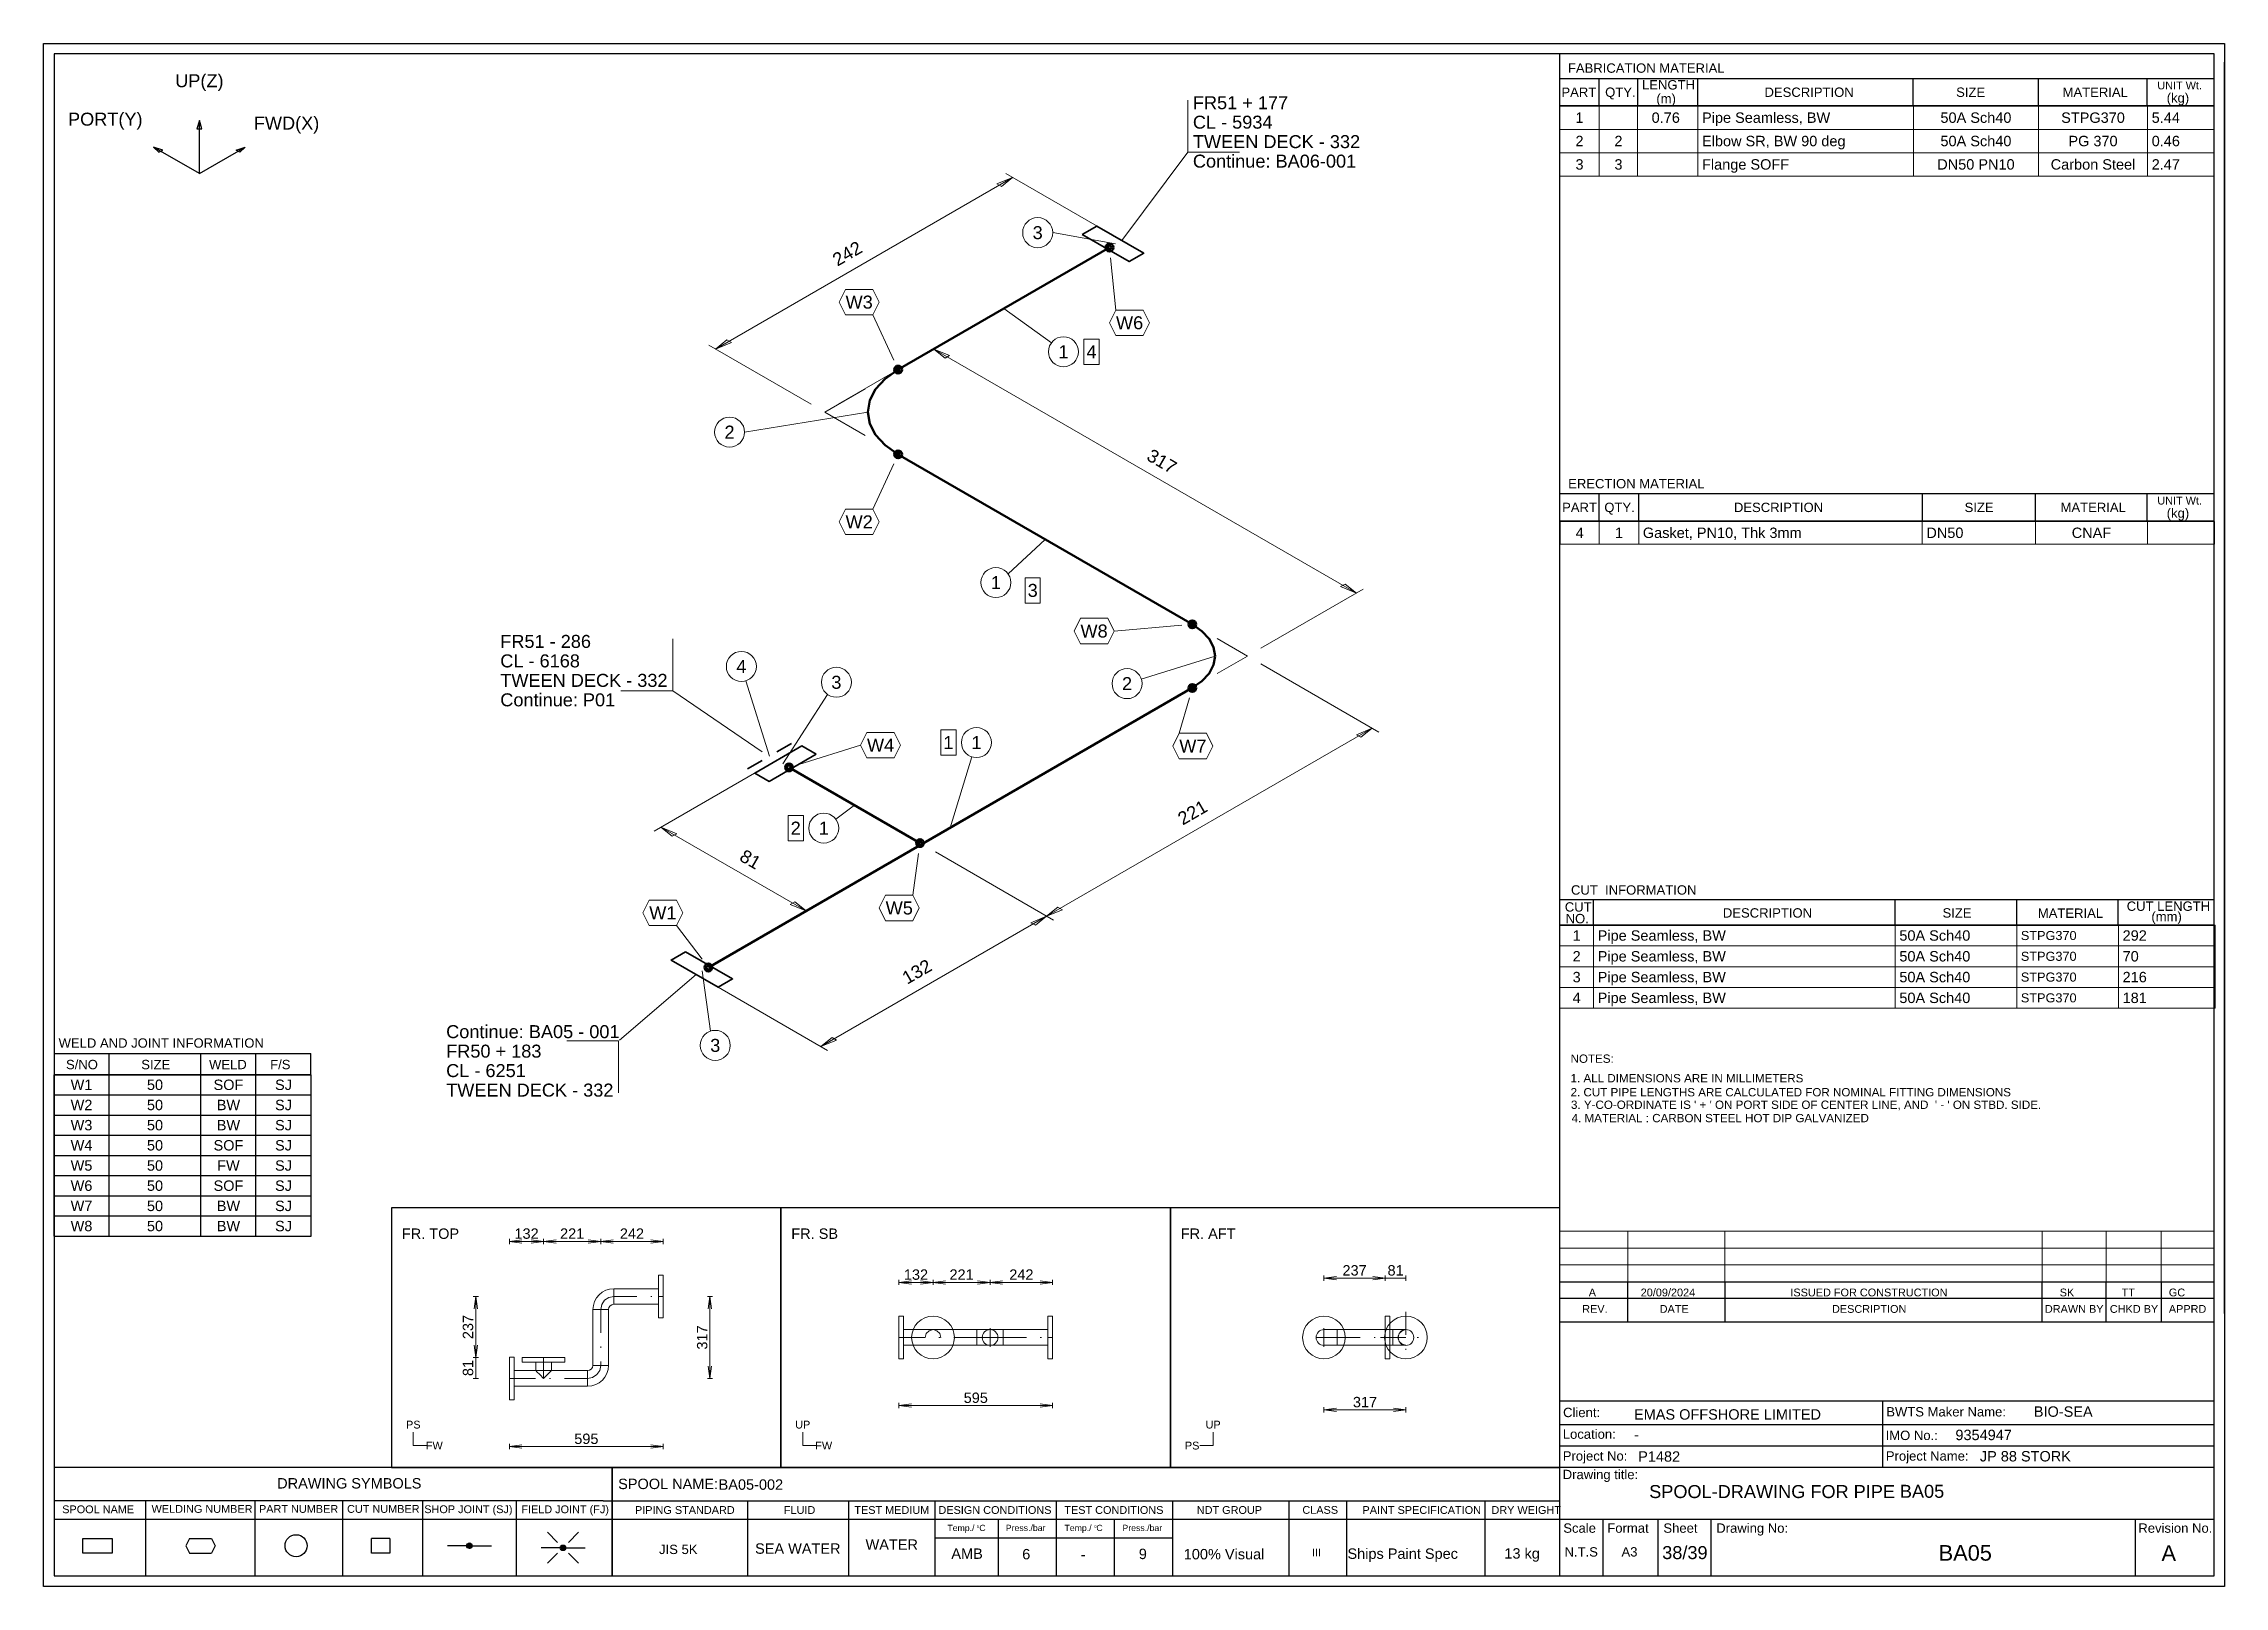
# Model space of a CAD drawing. Header units: millimetres. Extents: x 0 to 420, y 0 to 297.
import ezdxf
from ezdxf.enums import TextEntityAlignment as Align

# ---------------------------------------------------------------- set-up
doc = ezdxf.new("R2010")
doc.units = ezdxf.units.MM
doc.linetypes.add('DOTTED_DASHED5', pattern=[10, 4.444444, -2.666667, 0.222222, -2.666667])
doc.linetypes.add('DOTTED_DASHED6', pattern=[9.99995, 4.444422, -2.666653, 0.222221, -2.666653])
for name, color, linetype in [('FramesFromTables', 40, 'Continuous'), ('I_Coordinates', 11, 'Continuous'), ('I_CutNumbers', 10, 'Continuous'), ('I_Dimensions', 4, 'Continuous'), ('I_OtherComponents', 2, 'Continuous'), ('I_PartNumbers', 9, 'Continuous'), ('I_Pipes', 1, 'Continuous'), ('I_Tags', 8, 'Continuous'), ('SymbolsOnDrawingSheet', 1, 'Continuous'), ('TextFromTables', 2, 'Continuous'), ('TextFromTextBoxes', 2, 'Continuous')]:
    doc.layers.add(name, color=color, linetype=linetype)
doc.styles.add('Cadmatic Default Text', font='arial.ttf')

msp = doc.modelspace()

# ---------------------------------------------------------------- texts
at = {"layer": 'SymbolsOnDrawingSheet', "linetype": 'ByBlock', "lineweight": 25, "style": 'Cadmatic Default Text'}
for s, p in [('UP(Z)', (30, 289.86)), ('PORT(Y)', (11.88, 282.46)), ('FWD(X)', (46.79, 281.7))]:
    msp.add_text(s, height=2.5, dxfattribs=at).set_placement(p, align=Align.MIDDLE_CENTER)
for s, p in [('FR. TOP', (69, 68.9)), ('FR. SB', (144, 68.9)), ('FR. AFT', (219, 68.9))]:
    msp.add_text(s, height=2, dxfattribs=at).set_placement(p, align=Align.TOP_LEFT)
at = {"layer": 'SymbolsOnDrawingSheet', "linetype": 'ByBlock', "lineweight": 13, "style": 'Cadmatic Default Text'}
for s, p in [('132', (93.01, 67.91)), ('221', (101.79, 67.91)), ('242', (113.31, 67.91)), ('132', (168.01, 60.02)), ('221', (176.79, 60.02)), ('242', (188.31, 60.02)), ('237', (252.48, 60.84)), ('81', (260.38, 60.84)), ('595', (179.53, 36.31)), ('317', (254.49, 35.48)), ('595', (104.53, 28.41))]:
    msp.add_text(s, height=2, dxfattribs=at).set_placement(p, align=Align.MIDDLE_CENTER)
for s, p in [('237', (81.73, 49.92)), ('317', (126.83, 47.91)), ('81', (81.73, 42.03))]:
    msp.add_text(s, height=2, rotation=90, dxfattribs=at).set_placement(p, align=Align.MIDDLE_CENTER)
at = {"layer": 'SymbolsOnDrawingSheet', "linetype": 'ByBlock', "lineweight": 18, "style": 'Cadmatic Default Text'}
for s, p in [('PS', (71.2, 31.14)), ('UP', (146.2, 31.14)), ('UP', (225.24, 31.14)), ('FW', (75.24, 27.1)), ('FW', (150.24, 27.1)), ('PS', (221.2, 27.1))]:
    msp.add_text(s, height=1.5, dxfattribs=at).set_placement(p, align=Align.MIDDLE_CENTER)

# ---------------------------------------------------------------- blocks, each defined once
blk = doc.blocks.new('BA01726637019_BOM_4')
at = {"layer": 'FramesFromTables', "linetype": 'ByBlock', "lineweight": 18}
for p, q in [((292, 285), (418, 285)), ((292, 271.5), (292, 285)), ((292, 271.5), (292, 285)), ((299.6, 271.5), (299.6, 285)), ((299.6, 271.5), (299.6, 285)), ((307, 271.5), (307, 285)), ((307, 271.5), (307, 285)), ((318.6, 271.5), (318.6, 285)), ((318.6, 271.5), (318.6, 285)), ((360.1, 271.5), (360.1, 285)), ((360.1, 271.5), (360.1, 285)), ((384.2, 271.5), (384.2, 285)), ((384.2, 271.5), (384.2, 285)), ((405.2, 271.5), (405.2, 285)), ((405.2, 271.5), (405.2, 285)), ((418, 271.5), (418, 285)), ((292, 280.5), (418, 280.5)), ((292, 276), (418, 276)), ((292, 205), (418.1, 205)), ((292, 200.67), (292, 205)), ((292.1, 200.67), (292.1, 205)), ((299.6, 200.67), (299.6, 205)), ((299.6, 200.67), (299.6, 205)), ((307.2, 200.67), (307.2, 205)), ((307.2, 200.67), (307.2, 205)), ((361.8, 200.67), (361.8, 205)), ((361.8, 200.67), (361.8, 205)), ((383.6, 200.67), (383.6, 205)), ((383.6, 200.67), (383.6, 205)), ((405.2, 200.67), (405.2, 205)), ((405.2, 200.67), (405.2, 205)), ((418, 200.67), (418, 205)), ((292, 127.3), (418.2, 127.3)), ((292, 111.3), (292, 127.3)), ((292, 111.3), (292, 127.3)), ((298.5, 111.3), (298.5, 127.3)), ((298.5, 111.3), (298.5, 127.3)), ((356.6, 111.3), (356.6, 127.3)), ((356.6, 111.3), (356.6, 127.3)), ((380, 111.3), (380, 127.3)), ((380, 111.3), (380, 127.3)), ((399.6, 111.3), (399.6, 127.3)), ((399.6, 111.3), (399.6, 127.3)), ((418, 111.3), (418, 127.3)), ((292, 123.3), (418.2, 123.3)), ((292, 119.3), (418.2, 119.3)), ((292, 115.3), (418.2, 115.3)), ((292, 68.4), (418, 68.4)), ((292, 58.6), (292, 68.4)), ((292, 58.6), (292, 68.4)), ((305.1, 58.6), (305.1, 68.4)), ((305.1, 58.6), (305.1, 68.4)), ((323.8, 58.6), (323.8, 68.4)), ((323.8, 58.6), (323.8, 68.4)), ((384.9, 58.6), (384.9, 68.4)), ((384.9, 58.6), (384.9, 68.4)), ((397.2, 58.6), (397.2, 68.4)), ((397.2, 58.6), (397.2, 68.4)), ((407.8, 58.6), (407.8, 68.4)), ((407.8, 58.6), (407.8, 68.4)), ((418, 58.6), (418, 68.4)), ((292, 65.13), (418, 65.13)), ((292, 61.87), (418, 61.87))]:
    blk.add_line(p, q, dxfattribs=at)
at = {"layer": 'FramesFromTables', "linetype": 'ByBlock', "lineweight": -3}
for p, q in [((2, 98.5), (51.5, 98.5)), ((2, 67.43), (2, 98.5)), ((2, 67.43), (2, 98.5)), ((12.6, 67.43), (12.6, 98.5)), ((12.6, 67.43), (12.6, 98.5)), ((30.3, 67.43), (30.3, 98.5)), ((30.3, 67.43), (30.3, 98.5)), ((40.9, 67.43), (40.9, 98.5)), ((40.9, 67.43), (40.9, 98.5)), ((51.5, 67.43), (51.5, 98.5)), ((2, 94.62), (51.5, 94.62)), ((2, 90.73), (51.5, 90.73)), ((2, 86.85), (51.5, 86.85)), ((2, 82.96), (51.5, 82.96)), ((2, 79.08), (51.5, 79.08)), ((2, 75.19), (51.5, 75.19)), ((2, 71.31), (51.5, 71.31))]:
    blk.add_line(p, q, dxfattribs=at)
at = {"layer": 'FramesFromTables', "linetype": 'ByBlock', "lineweight": 18, "flags": 128}
for points in [[(292, 271.5), (418, 271.5), (418, 285)], [(292, 200.67), (418.1, 200.67), (418.1, 205)], [(292, 111.3), (418.2, 111.3), (418.2, 127.3)], [(292, 58.6), (418, 58.6), (418, 68.4)]]:
    blk.add_lwpolyline(points, dxfattribs=at)
at = {"layer": 'FramesFromTables', "linetype": 'ByBlock', "lineweight": -3, "flags": 128}
blk.add_lwpolyline([(2, 67.43), (51.5, 67.43), (51.5, 98.5)], dxfattribs=at)
at = {"layer": 'TextFromTables', "linetype": 'ByBlock', "lineweight": 13, "style": 'Cadmatic Default Text'}
for s, p in [('1', (295.8, 282.75)), ('2', (295.8, 278.25)), ('3', (295.8, 273.75))]:
    blk.add_text(s, height=2, dxfattribs=at).set_placement(p, align=Align.MIDDLE_CENTER)
at = {"layer": 'TextFromTables', "linetype": 'ByBlock', "lineweight": 25, "style": 'Cadmatic Default Text'}
for s, p in [('0.76 ', (312.8, 282.75)), ('50A Sch40', (372.15, 282.75)), ('STPG370', (394.7, 282.75)), ('2', (303.3, 278.25)), ('50A Sch40', (372.15, 278.25)), ('PG 370', (394.7, 278.25)), ('3', (303.3, 273.75)), ('DN50 PN10', (372.15, 273.75)), ('Carbon Steel', (394.7, 273.75)), ('4', (295.85, 202.83)), ('1', (303.4, 202.83)), ('CNAF', (394.4, 202.83)), ('1', (295.25, 125.3)), ('2', (295.25, 121.3)), ('3', (295.25, 117.3)), ('4', (295.25, 113.3)), ('W1', (7.3, 96.56)), ('50', (21.45, 96.56)), ('SOF', (35.6, 96.56)), ('SJ', (46.2, 96.56)), ('W2', (7.3, 92.67)), ('50', (21.45, 92.67)), ('BW', (35.6, 92.67)), ('SJ', (46.2, 92.67)), ('W3', (7.3, 88.79)), ('50', (21.45, 88.79)), ('BW', (35.6, 88.79)), ('SJ', (46.2, 88.79)), ('W4', (7.3, 84.91)), ('50', (21.45, 84.91)), ('SOF', (35.6, 84.91)), ('SJ', (46.2, 84.91)), ('W5', (7.3, 81.02)), ('50', (21.45, 81.02)), ('FW', (35.6, 81.02)), ('SJ', (46.2, 81.02)), ('W6', (7.3, 77.14)), ('50', (21.45, 77.14)), ('SOF', (35.6, 77.14)), ('SJ', (46.2, 77.14)), ('W7', (7.3, 73.25)), ('50', (21.45, 73.25)), ('BW', (35.6, 73.25)), ('SJ', (46.2, 73.25)), ('W8', (7.3, 69.37)), ('50', (21.45, 69.37)), ('BW', (35.6, 69.37)), ('SJ', (46.2, 69.37))]:
    blk.add_text(s, height=2, dxfattribs=at).set_placement(p, align=Align.MIDDLE_CENTER)
for s, height, p in [('Pipe Seamless, BW ', 2, (319.4, 282.75)), ('5.44', 2, (406, 282.75)), ('Elbow SR, BW 90 deg', 2, (319.4, 278.25)), ('0.46', 2, (406, 278.25)), ('Flange SOFF ', 2, (319.4, 273.75)), ('2.47', 2, (406, 273.75)), ('Gasket, PN10, Thk 3mm ', 2, (308, 202.83)), ('DN50', 2, (362.6, 202.83)), ('Pipe Seamless, BW', 2, (299.3, 125.3)), ('50A Sch40', 2, (357.4, 125.3)), ('STPG370', 1.75, (380.8, 125.3)), ('292', 2, (400.4, 125.3)), ('Pipe Seamless, BW', 2, (299.3, 121.3)), ('50A Sch40', 2, (357.4, 121.3)), ('STPG370', 1.75, (380.8, 121.3)), ('70', 2, (400.4, 121.3)), ('Pipe Seamless, BW', 2, (299.3, 117.3)), ('50A Sch40', 2, (357.4, 117.3)), ('STPG370', 1.75, (380.8, 117.3)), ('216', 2, (400.4, 117.3)), ('Pipe Seamless, BW', 2, (299.3, 113.3)), ('50A Sch40', 2, (357.4, 113.3)), ('STPG370', 1.75, (380.8, 113.3)), ('181', 2, (400.4, 113.3))]:
    blk.add_text(s, height=height, dxfattribs=at).set_placement(p, align=Align.MIDDLE_LEFT)
at = {"layer": 'TextFromTextBoxes', "linetype": 'ByBlock', "lineweight": -3, "style": 'Cadmatic Default Text'}
for s, p in [('EMAS OFFSHORE LIMITED', (306.3, 33.1)), ('BIO-SEA', (383.3, 33.65)), ('9354947', (368.2, 29.15)), ('-', (306.3, 29.2)), ('P1482', (307.1, 25)), ('JP 88 STORK', (372.9, 25.05)), ('BA05-002', (130, 19.6))]:
    blk.add_text(s, height=2, dxfattribs=at).set_placement(p, align=Align.MIDDLE_LEFT)
at = {"layer": 'TextFromTextBoxes', "linetype": 'ByBlock', "lineweight": 25, "style": 'Cadmatic Default Text'}
blk.add_text('BA05', height=2.5, dxfattribs=at).set_placement((357.5, 18.3), align=Align.MIDDLE_LEFT)
at = {"layer": 'TextFromTextBoxes', "linetype": 'ByBlock', "lineweight": -3, "style": 'Cadmatic Default Text'}
for s, height, p in [('WATER', 2, (163.35, 8.05)), ('SEA WATER', 2, (145.25, 7.28)), ('AMB', 2, (177.85, 6.3)), ('6', 2, (189.25, 6.2)), ('-', 2, (200.2, 6.15)), ('9', 2, (211.7, 6.25)), ('100% Visual', 2, (227.35, 6.2)), ('Ships Paint Spec', 2, (261.75, 6.3)), ('13 kg', 2, (284.75, 6.35)), ('38/39', 2.5, (316.1, 6.5))]:
    blk.add_text(s, height=height, dxfattribs=at).set_placement(p, align=Align.MIDDLE_CENTER)
at = {"layer": 'TextFromTextBoxes', "linetype": 'ByBlock', "lineweight": 25, "style": 'Cadmatic Default Text'}
blk.add_text('BA05', height=3, dxfattribs=at).set_placement((370.1, 6.45), align=Align.MIDDLE_CENTER)
blk = doc.blocks.new('SEDS_SPOOL_FORMAT_Gol_8')
at = {"layer": 'SymbolsOnDrawingSheet', "linetype": 'ByBlock', "lineweight": -3, "flags": 128}
for points in [[(0, 297), (420, 297), (420, 0), (0, 0), (0, 297)], [(418.01, 295.01), (2, 295.01)], [(2, 295.01), (2, 2)], [(292.02, 50.91), (292.02, 295.01)], [(418.01, 2), (418.01, 295.01)], [(292.02, 290.3), (418.01, 290.3)], [(299.59, 285.01), (299.59, 290.3)], [(307.02, 285.01), (307.02, 290.3)], [(318.61, 285.01), (318.61, 290.3)], [(360.08, 285.01), (360.08, 290.3)], [(384.18, 285.01), (384.18, 290.3)], [(405.15, 285.01), (405.15, 290.3)], [(405.15, 285.01), (405.15, 290.3)], [(420, 52.53), (420, 293.46)], [(420, 52.53), (420, 293.46)], [(292.02, 284.66), (292.02, 288.77)], [(292, 285), (418, 285)], [(292, 253.5), (292, 285)], [(292, 253.5), (292, 285)], [(292.02, 285.01), (418.01, 285.01)], [(418.01, 285.01), (292.02, 285.01)], [(418, 253.5), (418, 285)], [(292.02, 210.38), (418.01, 210.38)], [(299.57, 205.08), (299.57, 210.38)], [(307.21, 205.08), (307.21, 210.38)], [(361.83, 205.03), (361.83, 210.38)], [(383.61, 205.08), (383.61, 210.38)], [(405.15, 205.17), (405.15, 210.38)], [(292.02, 205.08), (292.02, 209.18)], [(292.02, 205.08), (418.01, 205.08)], [(292.02, 186.7), (292.02, 205.08)], [(292.02, 186.7), (292.02, 205.08)], [(418.01, 205.08), (292.02, 205.08)], [(418, 166), (418, 205)], [(292.02, 132.23), (418.01, 132.23)], [(292.02, 127.3), (292.02, 131.41)], [(298.48, 127.3), (298.48, 132.23)], [(356.6, 127.3), (356.6, 132.23)], [(380.01, 127.3), (380.01, 132.23)], [(399.56, 127.3), (399.56, 132.23)], [(292.02, 127.3), (418.01, 127.3)], [(418.01, 127.3), (292.02, 127.3)], [(418, 111.3), (418, 127.3)], [(2, 102.57), (51.49, 102.57)], [(12.6, 98.45), (12.6, 102.57)], [(30.28, 98.45), (30.28, 102.57)], [(40.88, 98.45), (40.88, 102.57)], [(51.49, 98.45), (51.49, 102.57)], [(2, 98.5), (51.5, 98.5)], [(2, 98.5), (51.5, 98.5)], [(51.49, 98.47), (2, 98.47)], [(2, 98.45), (51.49, 98.45)], [(418, 55.4), (418, 68.5)], [(292.02, 52.57), (292.02, 66.5)], [(292.02, 52.57), (292.02, 66.5)], [(292.02, 58.6), (418.01, 58.6)], [(292.02, 55.47), (418.01, 55.47)], [(305.1, 50.91), (305.1, 58.6)], [(323.84, 50.91), (323.84, 58.6)], [(384.91, 50.91), (384.91, 58.6)], [(397.21, 50.91), (397.21, 58.6)], [(407.86, 50.91), (407.86, 58.6)], [(292.02, 50.91), (418.01, 50.91)], [(292.02, 2), (292.02, 50.91)], [(292.02, 35.73), (418.01, 35.73)], [(354.24, 22.93), (354.24, 35.73)], [(292.02, 31.13), (418.01, 31.13)], [(292.02, 27.03), (418.01, 27.03)], [(2, 22.93), (107.74, 22.93)], [(107.74, 22.93), (292.02, 22.93)], [(109.52, 22.93), (109.52, 2)], [(109.52, 2), (109.52, 22.93)], [(292.02, 22.93), (418.01, 22.93)], [(107.74, 16.45), (2, 16.45)], [(2, 12.91), (292.02, 12.91)], [(19.62, 16.45), (19.62, 2)], [(40.69, 16.45), (40.69, 2)], [(57.56, 16.45), (57.56, 2)], [(72.95, 16.45), (72.95, 2)], [(91.02, 16.45), (91.02, 2)], [(107.74, 16.45), (292.02, 16.45)], [(135.58, 16.45), (135.58, 2)], [(155.03, 16.45), (155.03, 2)], [(171.67, 16.45), (171.67, 2)], [(183.82, 12.91), (183.82, 2)], [(195.02, 16.45), (195.02, 2)], [(206.21, 12.91), (206.21, 2)], [(217.4, 16.45), (217.4, 2)], [(239.85, 16.45), (239.85, 2)], [(250.91, 16.34), (250.91, 2)], [(277.59, 16.45), (277.59, 2)], [(292.02, 12.91), (418.01, 12.91)], [(300.39, 2), (300.39, 12.91)], [(310.96, 2), (310.96, 12.91)], [(321.13, 2), (321.13, 12.91)], [(402.9, 2), (402.9, 12.91)], [(13.2, 6.41), (7.55, 6.41), (7.55, 9.23), (13.2, 9.23)], [(13.2, 9.23), (13.2, 6.41)], [(28.12, 9.23), (27.42, 7.82)], [(28.12, 9.23), (32.36, 9.23)], [(32.36, 9.23), (33.07, 7.82)], [(66.68, 9.23), (66.68, 6.41), (63.15, 6.41), (63.15, 9.23)], [(66.68, 9.23), (63.15, 9.23)], [(99, 8.47), (97.06, 10.41)], [(101.09, 8.47), (103.03, 10.41)], [(171.67, 9.37), (217.4, 9.37)], [(171.67, 9.37), (217.4, 9.37)], [(27.42, 7.82), (28.12, 6.41)], [(28.12, 6.41), (32.36, 6.41)], [(33.07, 7.82), (32.36, 6.41)], [(81.48, 7.82), (77.79, 7.82)], [(81.49, 7.78), (82.04, 8.32)], [(81.51, 7.9), (81.93, 8.32)], [(81.52, 7.7), (82.14, 8.32)], [(81.55, 7.62), (82.22, 8.29)], [(81.56, 8.06), (81.76, 8.26)], [(81.57, 7.54), (82.28, 8.25)], [(81.62, 7.48), (82.34, 8.2)], [(81.68, 7.44), (82.4, 8.16)], [(81.74, 7.39), (82.45, 8.1)], [(81.8, 7.35), (82.48, 8.02)], [(81.88, 7.32), (82.5, 7.94)], [(81.98, 7.32), (82.53, 7.86)], [(82.09, 7.32), (82.52, 7.75)], [(82.24, 7.36), (82.47, 7.59)], [(82.54, 7.82), (86.24, 7.82)], [(99.51, 7.42), (95.82, 7.42)], [(99, 6.38), (97.06, 4.44)], [(99.53, 7.47), (99.99, 7.93)], [(99.53, 7.37), (100.1, 7.93)], [(99.56, 7.29), (100.2, 7.93)], [(99.58, 7.62), (99.88, 7.93)], [(99.58, 7.21), (100.27, 7.89)], [(99.61, 7.13), (100.33, 7.84)], [(99.67, 7.08), (100.39, 7.8)], [(99.73, 7.03), (100.45, 7.75)], [(99.79, 6.99), (100.49, 7.69)], [(99.85, 6.94), (100.52, 7.61)], [(99.94, 6.92), (100.54, 7.53)], [(100.04, 6.92), (100.57, 7.45)], [(100.15, 6.92), (100.54, 7.31)], [(100.38, 7.04), (100.49, 7.15)], [(100.57, 7.42), (104.27, 7.42)], [(101.09, 6.38), (103.03, 4.44)], [(2, 2), (418.01, 2)]]:
    blk.add_lwpolyline(points, dxfattribs=at)
at = {"layer": 'SymbolsOnDrawingSheet', "linetype": 'ByBlock', "lineweight": -3}
for centre, radius in [((48.63, 7.82), 2.12), ((82.01, 7.82), 0.53), ((100.04, 7.42), 0.53)]:
    blk.add_circle(centre, radius, dxfattribs=at)
at = {"layer": 'SymbolsOnDrawingSheet', "linetype": 'ByBlock', "lineweight": -3, "style": 'Cadmatic Default Text'}
for s, height, p in [('FABRICATION MATERIAL', 1.8, (293.57, 293.19)), ('LENGTH', 1.8, (307.84, 289.97)), ('PART', 1.8, (292.32, 288.55)), ('QTY.', 1.8, (300.74, 288.55)), ('DESCRIPTION', 1.8, (331.43, 288.55)), ('SIZE', 1.8, (368.34, 288.55)), ('MATERIAL', 1.8, (388.84, 288.55)), ('UNIT Wt.', 1.5, (407.08, 289.7)), (' (kg)', 1.8, (408.19, 287.46)), ('ERECTION MATERIAL', 1.8, (293.62, 213.19)), ('PART', 1.8, (292.45, 208.62)), ('QTY.', 1.8, (300.58, 208.62)), ('DESCRIPTION', 1.8, (325.54, 208.62)), ('SIZE', 1.8, (369.97, 208.62)), ('MATERIAL', 1.8, (388.45, 208.62)), ('UNIT Wt.', 1.5, (407.08, 209.77)), (' (kg)', 1.8, (408.19, 207.53)), ('CUT  INFORMATION', 1.8, (294.16, 134.97)), ('CUT ', 1.8, (292.97, 131.7)), ('DESCRIPTION', 1.8, (323.41, 130.55)), ('SIZE', 1.8, (365.72, 130.55)), ('MATERIAL', 1.8, (384.07, 130.5)), ('CUT LENGTH', 1.8, (401.19, 131.85)), ('NO.', 1.8, (293.13, 129.46)), ('(mm)', 1.8, (405.94, 129.85)), ('WELD AND JOINT INFORMATION', 1.8, (2.89, 105.5)), ('S/NO', 1.8, (4.31, 101.36)), ('SIZE', 1.8, (18.81, 101.36)), ('WELD', 1.8, (31.86, 101.36)), ('F/S', 1.8, (43.63, 101.36)), ('SPOOL-DRAWING FOR PIPE', 2.5, (309.22, 19.5))]:
    blk.add_text(s, height=height, dxfattribs=at).set_placement(p, align=Align.TOP_LEFT)
for s, height, p in [('(m)', 1.8, (310.6, 285.51)), ('Client:', 1.8, (292.64, 32.58)), ('BWTS Maker Name:', 1.8, (354.88, 32.71)), ('Location:', 1.8, (292.58, 28.41)), ('IMO No.:', 1.8, (354.76, 28.17)), ('Project No:', 1.8, (292.58, 24.2)), ('Project Name:', 1.8, (354.8, 24.2)), ('Drawing title:', 1.8, (292.57, 20.64)), ('DRAWING SYMBOLS', 2, (44.98, 18.84)), ('Temp./  C   ', 1.2, (174.06, 10.65)), ('0', 0.53, (179.71, 11.25)), ('Press./bar', 1.2, (185.31, 10.65)), ('Temp./  C   ', 1.2, (196.61, 10.65)), ('0', 0.53, (202.37, 11.25)), ('Press./bar', 1.2, (207.78, 10.65)), ('Scale', 1.8, (292.68, 10.32)), ('Format', 1.8, (301.16, 10.32)), ('Sheet', 1.8, (311.96, 10.32)), ('Drawing No:', 1.8, (322.14, 10.32)), ('Revision No.', 1.8, (403.43, 10.32)), ('N.T.S', 1.8, (292.92, 5.74)), ('A3', 1.8, (303.89, 5.74))]:
    blk.add_text(s, height=height, dxfattribs=at).set_placement(p)
for s, height, p in [('NOTES:', 1.6, (294.08, 101.59)), ('1. ALL DIMENSIONS ARE IN MILLIMETERS', 1.6, (294.08, 97.83)), ('2. CUT PIPE LENGTHS ARE CALCULATED FOR NOMINAL FITTING DIMENSIONS', 1.6, (294.08, 95.13)), ("3. Y-CO-ORDINATE IS ' + ' ON PORT SIDE OF CENTER LINE, AND  ' - ' ON STBD. SIDE.", 1.6, (294.16, 92.72)), ('4. MATERIAL : CARBON STEEL HOT DIP GALVANIZED', 1.6, (294.28, 90.15)), ('A', 1.5, (297.58, 56.58)), ('20/09/2024', 1.5, (307.59, 56.58)), ('ISSUED FOR CONSTRUCTION', 1.5, (336.41, 56.58)), ('SK', 1.5, (388.28, 56.58)), ('TT', 1.5, (400.21, 56.58)), ('GC', 1.5, (409.3, 56.58)), ('REV.', 1.5, (296.32, 53.41)), ('DATE', 1.5, (311.24, 53.41)), ('DESCRIPTION', 1.5, (344.43, 53.41)), ('DRAWN BY', 1.5, (385.43, 53.41)), ('CHKD BY', 1.5, (397.94, 53.41)), ('APPRD', 1.5, (409.3, 53.41)), ('SPOOL NAME:', 2, (110.65, 19.73)), ('SPOOL NAME', 1.5, (3.58, 14.83)), ('WELDING NUMBER', 1.5, (20.79, 14.91)), ('PART NUMBER', 1.5, (41.48, 14.91)), ('CUT NUMBER', 1.5, (58.44, 14.91)), ('SHOP JOINT (SJ)', 1.5, (73.31, 14.85)), ('FIELD JOINT (FJ)', 1.5, (92, 14.83)), ('PIPING STANDARD', 1.5, (113.89, 14.7)), ('FLUID', 1.5, (142.57, 14.7)), ('TEST MEDIUM', 1.5, (156.14, 14.7)), ('DESIGN CONDITIONS', 1.5, (172.34, 14.7)), ('TEST CONDITIONS', 1.5, (196.58, 14.7)), ('NDT GROUP', 1.5, (222.09, 14.7)), ('CLASS', 1.5, (242.43, 14.72)), ('PAINT SPECIFICATION', 1.5, (254.01, 14.7)), ('DRY WEIGHT', 1.5, (278.84, 14.7)), ('JIS 5K', 1.8, (118.53, 7.12)), ('III', 1.5, (244.26, 6.51)), ('A', 3, (407.89, 6.4))]:
    blk.add_text(s, height=height, dxfattribs=at).set_placement(p, align=Align.MIDDLE_LEFT)
blk = doc.blocks.new('BA01726637019_PRT_6_3')
at = {"layer": 'I_OtherComponents', "linetype": 'ByBlock', "lineweight": 35, "flags": 128}
blk.add_lwpolyline([(71.64, 98.88), (68.86, 97.27), (77.91, 92.04), (80.69, 93.65), (71.64, 98.88)], dxfattribs=at)
at = {"layer": 'I_OtherComponents', "linetype": 'ByBlock', "lineweight": 50}
for radius in [0.75, 0.375]:
    blk.add_circle((76.03, 95.85), radius, dxfattribs=at)
blk = doc.blocks.new('BA01726637019_PRT_7_3')
at = {"layer": 'I_Pipes', "linetype": 'ByBlock', "lineweight": 50}
blk.add_line((169.23, 149.66), (76.03, 95.85), dxfattribs=at)
blk = doc.blocks.new('BA01726637019_PRT_10_3')
at = {"layer": 'I_Pipes', "linetype": 'ByBlock', "lineweight": 0}
for q in [(174, 159.16), (174, 152.42)]:
    blk.add_line((179.83, 155.79), q, dxfattribs=at)
at = {"layer": 'I_Pipes', "linetype": 'ByBlock', "lineweight": 50, "flags": 128}
blk.add_lwpolyline([(169.23, 161.91), (171.09, 160.6), (172.48, 159.1), (173.33, 157.48), (173.62, 155.79), (173.33, 154.1), (172.48, 152.47), (171.09, 150.98), (169.23, 149.66)], dxfattribs=at)
at = {"layer": 'I_Pipes', "linetype": 'ByBlock', "lineweight": 50}
for centre, radius in [((169.23, 161.91), 0.75), ((169.23, 161.91), 0.375), ((169.23, 149.66), 0.75), ((169.23, 149.66), 0.375)]:
    blk.add_circle(centre, radius, dxfattribs=at)
blk = doc.blocks.new('BA01726637019_PRT_11_3')
at = {"layer": 'I_Pipes', "linetype": 'ByBlock', "lineweight": 50}
blk.add_line((112.57, 194.62), (169.23, 161.91), dxfattribs=at)
blk = doc.blocks.new('BA01726637019_PRT_13_3')
at = {"layer": 'I_Pipes', "linetype": 'ByBlock', "lineweight": 0}
for q in [(106.21, 207.27), (106.21, 198.29)]:
    blk.add_line((98.43, 202.78), q, dxfattribs=at)
at = {"layer": 'I_Pipes', "linetype": 'ByBlock', "lineweight": 50, "flags": 128}
blk.add_lwpolyline([(112.57, 210.95), (110.08, 209.2), (108.24, 207.2), (107.1, 205.04), (106.71, 202.78), (107.1, 200.53), (108.24, 198.37), (110.09, 196.37), (112.57, 194.62)], dxfattribs=at)
at = {"layer": 'I_Pipes', "linetype": 'ByBlock', "lineweight": 50}
for centre, radius in [((112.57, 210.95), 0.75), ((112.57, 210.95), 0.375), ((112.57, 194.62), 0.75), ((112.57, 194.62), 0.375)]:
    blk.add_circle(centre, radius, dxfattribs=at)
blk = doc.blocks.new('BA01726637019_PRT_14_3')
at = {"layer": 'I_Pipes', "linetype": 'ByBlock', "lineweight": 50}
blk.add_line((112.57, 210.95), (153.27, 234.45), dxfattribs=at)
blk = doc.blocks.new('BA01726637019_PRT_15_3')
at = {"layer": 'I_OtherComponents', "linetype": 'ByBlock', "lineweight": 35, "flags": 128}
blk.add_lwpolyline([(148.04, 236.98), (150.82, 238.58), (159.87, 233.36), (157.09, 231.75), (148.04, 236.98)], dxfattribs=at)
at = {"layer": 'I_OtherComponents', "linetype": 'ByBlock', "lineweight": 50}
for radius in [0.75, 0.375]:
    blk.add_circle((153.27, 234.45), radius, dxfattribs=at)
blk = doc.blocks.new('BA01726637019_PRT_16_3')
at = {"layer": 'I_OtherComponents', "linetype": 'ByBlock', "lineweight": 35, "flags": 128}
blk.add_lwpolyline([(96.79, 136.89), (94.01, 138.5), (84.96, 133.27), (87.74, 131.67), (96.79, 136.89)], dxfattribs=at)
at = {"layer": 'I_OtherComponents', "linetype": 'ByBlock', "lineweight": 50}
for radius in [0.75, 0.375]:
    blk.add_circle((91.56, 134.36), radius, dxfattribs=at)
blk = doc.blocks.new('BA01726637019_PRT_17_3')
at = {"layer": 'I_Pipes', "linetype": 'ByBlock', "lineweight": 50}
blk.add_line((91.56, 134.36), (116.79, 119.79), dxfattribs=at)
blk = doc.blocks.new('BA01726637019_PRT_19_3')
at = {"layer": 'I_OtherComponents', "linetype": 'ByBlock', "lineweight": 35}
for p, q in [((89.2, 137.35), (92.03, 138.99)), ((83.54, 134.09), (86.37, 135.72))]:
    blk.add_line(p, q, dxfattribs=at)
blk = doc.blocks.new('BA01726637019_DIM_0_3')
at = {"layer": 'I_Dimensions', "linetype": 'ByBlock', "lineweight": 0}
for p, q in [((101.03, 204.28), (120.73, 215.66)), ((119.43, 214.91), (200.83, 167.91)), ((202.13, 168.66), (182.43, 157.29))]:
    blk.add_line(p, q, dxfattribs=at)
at = {"layer": 'I_Dimensions', "linetype": 'ByBlock', "lineweight": 0, "flags": 128}
for points in [[(119.43, 214.91), (121.6, 213.16), (122.46, 213.66), (119.43, 214.91)], [(200.83, 167.91), (197.8, 169.16), (198.67, 169.66), (200.83, 167.91)]]:
    blk.add_lwpolyline(points, dxfattribs=at)
at = {"layer": 'I_Dimensions', "linetype": 'ByBlock', "lineweight": 0, "style": 'Cadmatic Default Text'}
blk.add_text('317', height=2.5, rotation=330, dxfattribs=at).set_placement((163.38, 193.29), align=Align.MIDDLE_CENTER)
blk = doc.blocks.new('BA01726637019_DIM_1_3')
at = {"layer": 'I_Dimensions', "linetype": 'ByBlock', "lineweight": 0}
for p, q in [((77.43, 214.91), (134.63, 247.93)), ((133.33, 248.68), (153.03, 237.31)), ((95.83, 204.28), (76.13, 215.66))]:
    blk.add_line(p, q, dxfattribs=at)
at = {"layer": 'I_Dimensions', "linetype": 'ByBlock', "lineweight": 0, "flags": 128}
for points in [[(134.63, 247.93), (132.46, 246.18), (131.59, 246.68), (134.63, 247.93)], [(77.43, 214.91), (80.46, 216.16), (79.59, 216.66), (77.43, 214.91)]]:
    blk.add_lwpolyline(points, dxfattribs=at)
at = {"layer": 'I_Dimensions', "linetype": 'ByBlock', "lineweight": 0, "style": 'Cadmatic Default Text'}
blk.add_text('242', height=2.5, rotation=30, dxfattribs=at).set_placement((102.78, 233.3), align=Align.MIDDLE_CENTER)
blk = doc.blocks.new('BA01726637019_DIM_2_3')
at = {"layer": 'I_Dimensions', "linetype": 'ByBlock', "lineweight": 0}
for p, q in [((86.6, 134.22), (65.6, 122.1)), ((66.9, 122.85), (94.84, 106.72)), ((93.54, 105.97), (114.54, 118.09))]:
    blk.add_line(p, q, dxfattribs=at)
at = {"layer": 'I_Dimensions', "linetype": 'ByBlock', "lineweight": 0, "flags": 128}
for points in [[(66.9, 122.85), (69.06, 121.1), (69.93, 121.6), (66.9, 122.85)], [(94.84, 106.72), (91.81, 107.97), (92.67, 108.47), (94.84, 106.72)]]:
    blk.add_lwpolyline(points, dxfattribs=at)
at = {"layer": 'I_Dimensions', "linetype": 'ByBlock', "lineweight": 0, "style": 'Cadmatic Default Text'}
blk.add_text('81', height=2.5, rotation=330, dxfattribs=at).set_placement((84.12, 116.66), align=Align.MIDDLE_CENTER)
blk = doc.blocks.new('BA01726637019_DIM_3_3')
at = {"layer": 'I_Dimensions', "linetype": 'ByBlock', "lineweight": 0}
for p, q in [((142.47, 104.97), (119.74, 118.09)), ((97.7, 80.62), (141.17, 105.72)), ((76.27, 92.99), (99, 79.87))]:
    blk.add_line(p, q, dxfattribs=at)
at = {"layer": 'I_Dimensions', "linetype": 'ByBlock', "lineweight": 0, "flags": 128}
for points in [[(141.17, 105.72), (139.01, 103.97), (138.14, 104.47), (141.17, 105.72)], [(97.7, 80.62), (100.73, 81.87), (99.87, 82.37), (97.7, 80.62)]]:
    blk.add_lwpolyline(points, dxfattribs=at)
at = {"layer": 'I_Dimensions', "linetype": 'ByBlock', "lineweight": 0, "style": 'Cadmatic Default Text'}
blk.add_text('132', height=2.5, rotation=30, dxfattribs=at).set_placement((116.19, 95.04), align=Align.MIDDLE_CENTER)
blk = doc.blocks.new('BA01726637019_DIM_4_3')
at = {"layer": 'I_Dimensions', "linetype": 'ByBlock', "lineweight": 0}
for p, q in [((205.16, 141.16), (182.43, 154.29)), ((141.17, 105.72), (203.86, 141.91)), ((119.74, 118.09), (142.47, 104.97))]:
    blk.add_line(p, q, dxfattribs=at)
at = {"layer": 'I_Dimensions', "linetype": 'ByBlock', "lineweight": 0, "flags": 128}
for points in [[(203.86, 141.91), (201.7, 140.16), (200.83, 140.66), (203.86, 141.91)], [(141.17, 105.72), (144.2, 106.97), (143.34, 107.47), (141.17, 105.72)]]:
    blk.add_lwpolyline(points, dxfattribs=at)
at = {"layer": 'I_Dimensions', "linetype": 'ByBlock', "lineweight": 0, "style": 'Cadmatic Default Text'}
blk.add_text('221', height=2.5, rotation=30, dxfattribs=at).set_placement((169.27, 125.69), align=Align.MIDDLE_CENTER)
blk = doc.blocks.new('BA01726637019_CRD_0_3')
at = {"layer": 'I_Coordinates', "linetype": 'ByBlock', "lineweight": 0}
blk.add_line((168.34, 252.83), (155.63, 235.81), dxfattribs=at)
at = {"layer": 'I_Coordinates', "linetype": 'ByBlock', "lineweight": 0, "flags": 128}
blk.add_lwpolyline([(168.34, 262.83), (168.34, 252.83), (178.34, 252.83)], dxfattribs=at)
at = {"layer": 'I_Coordinates', "linetype": 'ByBlock', "lineweight": 0, "style": 'Cadmatic Default Text'}
for s, p in [('FR51 + 177', (169.34, 261.08)), ('CL - 5934', (169.34, 257.33)), ('TWEEN DECK - 332', (169.34, 253.58)), ('Continue: BA06-001', (169.34, 249.83))]:
    blk.add_text(s, height=2.5, dxfattribs=at).set_placement(p)
blk = doc.blocks.new('BA01726637019_CRD_1_3')
at = {"layer": 'I_Coordinates', "linetype": 'ByBlock', "lineweight": 0}
blk.add_line((58.92, 81.88), (73.67, 94.49), dxfattribs=at)
at = {"layer": 'I_Coordinates', "linetype": 'ByBlock', "lineweight": 0, "flags": 128}
blk.add_lwpolyline([(58.75, 71.74), (58.75, 81.74), (48.75, 81.74)], dxfattribs=at)
at = {"layer": 'I_Coordinates', "linetype": 'ByBlock', "lineweight": 0, "style": 'Cadmatic Default Text'}
for s, p in [('Continue: BA05 - 001', (25.53, 84.74)), ('FR50 + 183', (25.53, 80.99)), ('CL - 6251', (25.53, 77.24)), ('TWEEN DECK - 332', (25.53, 73.49))]:
    blk.add_text(s, height=2.5, dxfattribs=at).set_placement(p, align=Align.TOP_LEFT)
blk = doc.blocks.new('BA01726637019_CRD_2_3')
at = {"layer": 'I_Coordinates', "linetype": 'ByBlock', "lineweight": 0}
blk.add_line((69.17, 149.12), (86.37, 137.35), dxfattribs=at)
at = {"layer": 'I_Coordinates', "linetype": 'ByBlock', "lineweight": 0, "flags": 128}
blk.add_lwpolyline([(69.17, 159.12), (69.17, 149.12), (59.17, 149.12)], dxfattribs=at)
at = {"layer": 'I_Coordinates', "linetype": 'ByBlock', "lineweight": 0, "style": 'Cadmatic Default Text'}
for s, p in [('FR51 - 286', (35.95, 157.37)), ('CL - 6168', (35.95, 153.62)), ('TWEEN DECK - 332', (35.95, 149.87)), ('Continue: P01', (35.95, 146.12))]:
    blk.add_text(s, height=2.5, dxfattribs=at).set_placement(p)
blk = doc.blocks.new('BA01726637019_PTN_0_3')
at = {"layer": 'I_PartNumbers', "linetype": 'ByBlock', "lineweight": 0}
blk.add_line((76.45, 83.6), (74.85, 95.17), dxfattribs=at)
blk.add_circle((77.35, 80.85), 2.89, dxfattribs=at)
at = {"layer": 'I_PartNumbers', "linetype": 'ByBlock', "lineweight": 0, "style": 'Cadmatic Default Text'}
blk.add_text('3', height=2.5, dxfattribs=at).set_placement((77.35, 80.85), align=Align.MIDDLE_CENTER)
blk = doc.blocks.new('BA01726637019_PTN_1_3')
at = {"layer": 'I_PartNumbers', "linetype": 'ByBlock', "lineweight": 0}
blk.add_line((126.76, 136.39), (122.62, 122.76), dxfattribs=at)
blk.add_circle((127.65, 139.14), 2.89, dxfattribs=at)
at = {"layer": 'I_PartNumbers', "linetype": 'ByBlock', "lineweight": 0, "style": 'Cadmatic Default Text'}
blk.add_text('1', height=2.5, dxfattribs=at).set_placement((127.65, 139.14), align=Align.MIDDLE_CENTER)
blk = doc.blocks.new('BA01726637019_PTN_2_3')
at = {"layer": 'I_PartNumbers', "linetype": 'ByBlock', "lineweight": 0}
blk.add_line((83.27, 151.04), (87.79, 136.54), dxfattribs=at)
blk.add_circle((82.38, 153.79), 2.89, dxfattribs=at)
at = {"layer": 'I_PartNumbers', "linetype": 'ByBlock', "lineweight": 0, "style": 'Cadmatic Default Text'}
blk.add_text('4', height=2.5, dxfattribs=at).set_placement((82.38, 153.79), align=Align.MIDDLE_CENTER)
blk = doc.blocks.new('BA01726637019_PTN_3_3')
at = {"layer": 'I_PartNumbers', "linetype": 'ByBlock', "lineweight": 0}
blk.add_line((142.34, 237.31), (154.45, 235.13), dxfattribs=at)
blk.add_circle((139.45, 237.31), 2.89, dxfattribs=at)
at = {"layer": 'I_PartNumbers', "linetype": 'ByBlock', "lineweight": 0, "style": 'Cadmatic Default Text'}
blk.add_text('3', height=2.5, dxfattribs=at).set_placement((139.45, 237.31), align=Align.MIDDLE_CENTER)
blk = doc.blocks.new('BA01726637019_PTN_4_3')
at = {"layer": 'I_PartNumbers', "linetype": 'ByBlock', "lineweight": 0}
blk.add_line((142.08, 216.08), (132.92, 222.7), dxfattribs=at)
blk.add_circle((144.42, 214.38), 2.89, dxfattribs=at)
at = {"layer": 'I_PartNumbers', "linetype": 'ByBlock', "lineweight": 0, "style": 'Cadmatic Default Text'}
blk.add_text('1', height=2.5, dxfattribs=at).set_placement((144.42, 214.38), align=Align.MIDDLE_CENTER)
blk = doc.blocks.new('BA01726637019_PTN_5_3')
at = {"layer": 'I_PartNumbers', "linetype": 'ByBlock', "lineweight": 0}
blk.add_line((82.99, 198.91), (106.71, 202.78), dxfattribs=at)
blk.add_circle((80.1, 198.91), 2.89, dxfattribs=at)
at = {"layer": 'I_PartNumbers', "linetype": 'ByBlock', "lineweight": 0, "style": 'Cadmatic Default Text'}
blk.add_text('2', height=2.5, dxfattribs=at).set_placement((80.1, 198.91), align=Align.MIDDLE_CENTER)
blk = doc.blocks.new('BA01726637019_PTN_6_3')
at = {"layer": 'I_PartNumbers', "linetype": 'ByBlock', "lineweight": 0}
blk.add_line((133.74, 171.65), (140.9, 178.27), dxfattribs=at)
blk.add_circle((131.4, 169.94), 2.89, dxfattribs=at)
at = {"layer": 'I_PartNumbers', "linetype": 'ByBlock', "lineweight": 0, "style": 'Cadmatic Default Text'}
blk.add_text('1', height=2.5, dxfattribs=at).set_placement((131.4, 169.94), align=Align.MIDDLE_CENTER)
blk = doc.blocks.new('BA01726637019_PTN_7_3')
at = {"layer": 'I_PartNumbers', "linetype": 'ByBlock', "lineweight": 0}
blk.add_line((159.41, 151.38), (173.62, 155.79), dxfattribs=at)
blk.add_circle((156.66, 150.49), 2.89, dxfattribs=at)
at = {"layer": 'I_PartNumbers', "linetype": 'ByBlock', "lineweight": 0, "style": 'Cadmatic Default Text'}
blk.add_text('2', height=2.5, dxfattribs=at).set_placement((156.66, 150.49), align=Align.MIDDLE_CENTER)
blk = doc.blocks.new('BA01726637019_PTN_8_3')
at = {"layer": 'I_PartNumbers', "linetype": 'ByBlock', "lineweight": 0}
blk.add_line((100.6, 124.37), (104.17, 127.08), dxfattribs=at)
blk.add_circle((98.26, 122.67), 2.89, dxfattribs=at)
at = {"layer": 'I_PartNumbers', "linetype": 'ByBlock', "lineweight": 0, "style": 'Cadmatic Default Text'}
blk.add_text('1', height=2.5, dxfattribs=at).set_placement((98.26, 122.67), align=Align.MIDDLE_CENTER)
blk = doc.blocks.new('BA01726637019_PTN_9_3')
at = {"layer": 'I_PartNumbers', "linetype": 'ByBlock', "lineweight": 0}
blk.add_line((98.98, 148.41), (90.38, 135.04), dxfattribs=at)
blk.add_circle((100.68, 150.75), 2.89, dxfattribs=at)
at = {"layer": 'I_PartNumbers', "linetype": 'ByBlock', "lineweight": 0, "style": 'Cadmatic Default Text'}
blk.add_text('3', height=2.5, dxfattribs=at).set_placement((100.68, 150.75), align=Align.MIDDLE_CENTER)
blk = doc.blocks.new('BA01726637019_CUT_10_3')
at = {"layer": 'I_CutNumbers', "linetype": 'ByBlock', "lineweight": 0, "flags": 128}
blk.add_lwpolyline([(123.72, 136.69), (123.72, 141.59), (120.78, 141.59), (120.78, 136.69), (123.72, 136.69)], dxfattribs=at)
at = {"layer": 'I_CutNumbers', "linetype": 'ByBlock', "lineweight": 0, "style": 'Cadmatic Default Text'}
blk.add_text('1', height=2.5, dxfattribs=at).set_placement((122.25, 139.14), align=Align.MIDDLE_CENTER)
blk = doc.blocks.new('BA01726637019_CUT_11_3')
at = {"layer": 'I_CutNumbers', "linetype": 'ByBlock', "lineweight": 0, "flags": 128}
blk.add_lwpolyline([(151.3, 211.93), (151.3, 216.83), (148.36, 216.83), (148.36, 211.93), (151.3, 211.93)], dxfattribs=at)
at = {"layer": 'I_CutNumbers', "linetype": 'ByBlock', "lineweight": 0, "style": 'Cadmatic Default Text'}
blk.add_text('4', height=2.5, dxfattribs=at).set_placement((149.83, 214.38), align=Align.MIDDLE_CENTER)
blk = doc.blocks.new('BA01726637019_CUT_12_3')
at = {"layer": 'I_CutNumbers', "linetype": 'ByBlock', "lineweight": 0, "flags": 128}
blk.add_lwpolyline([(139.96, 166), (139.96, 170.89), (137.02, 170.89), (137.02, 166), (139.96, 166)], dxfattribs=at)
at = {"layer": 'I_CutNumbers', "linetype": 'ByBlock', "lineweight": 0, "style": 'Cadmatic Default Text'}
blk.add_text('3', height=2.5, dxfattribs=at).set_placement((138.49, 168.44), align=Align.MIDDLE_CENTER)
blk = doc.blocks.new('BA01726637019_CUT_13_3')
at = {"layer": 'I_CutNumbers', "linetype": 'ByBlock', "lineweight": 0, "flags": 128}
blk.add_lwpolyline([(94.32, 120.22), (94.32, 125.12), (91.38, 125.12), (91.38, 120.22), (94.32, 120.22)], dxfattribs=at)
at = {"layer": 'I_CutNumbers', "linetype": 'ByBlock', "lineweight": 0, "style": 'Cadmatic Default Text'}
blk.add_text('2', height=2.5, dxfattribs=at).set_placement((92.85, 122.67), align=Align.MIDDLE_CENTER)
blk = doc.blocks.new('Pi_Weld_0')
at = {"layer": 'I_Tags', "linetype": 'ByBlock', "lineweight": 0, "flags": 128}
for points in [[(2.62, 2.45), (6.66, 11.18)], [(-2.62, 2.45), (-3.84, 0)], [(-3.84, 0), (-2.62, -2.45)], [(2.62, 2.45), (-2.62, 2.45)], [(3.84, 0), (2.62, 2.45)], [(2.62, -2.45), (3.84, 0)], [(-2.62, -2.45), (2.62, -2.45)]]:
    blk.add_lwpolyline(points, dxfattribs=at)
at = {"layer": 'I_Tags', "linetype": 'ByBlock', "lineweight": 0, "style": 'Cadmatic Default Text'}
blk.add_text('W2', height=2.5, dxfattribs=at).set_placement((0, 0), align=Align.MIDDLE_CENTER)
blk = doc.blocks.new('Pi_Weld_1')
at = {"layer": 'I_Tags', "linetype": 'ByBlock', "lineweight": 0, "flags": 128}
for points in [[(-2.62, 2.45), (-3.84, 0)], [(-3.84, 0), (-2.62, -2.45)], [(2.62, 2.45), (-2.62, 2.45)], [(3.84, 0), (2.62, 2.45)], [(2.62, -2.45), (3.84, 0)], [(-2.62, -2.45), (2.62, -2.45)], [(2.62, -2.45), (6.66, -11.18)]]:
    blk.add_lwpolyline(points, dxfattribs=at)
at = {"layer": 'I_Tags', "linetype": 'ByBlock', "lineweight": 0, "style": 'Cadmatic Default Text'}
blk.add_text('W3', height=2.5, dxfattribs=at).set_placement((0, 0), align=Align.MIDDLE_CENTER)
blk = doc.blocks.new('Pi_Weld_2')
at = {"layer": 'I_Tags', "linetype": 'ByBlock', "lineweight": 0, "flags": 128}
for points in [[(-2.62, 2.45), (-3.67, 12.5)], [(-2.62, 2.45), (-3.84, 0)], [(-3.84, 0), (-2.62, -2.45)], [(2.62, 2.45), (-2.62, 2.45)], [(3.84, 0), (2.62, 2.45)], [(2.62, -2.45), (3.84, 0)], [(-2.62, -2.45), (2.62, -2.45)]]:
    blk.add_lwpolyline(points, dxfattribs=at)
at = {"layer": 'I_Tags', "linetype": 'ByBlock', "lineweight": 0, "style": 'Cadmatic Default Text'}
blk.add_text('W6', height=2.5, dxfattribs=at).set_placement((0, 0), align=Align.MIDDLE_CENTER)
blk = doc.blocks.new('Pi_Weld_3')
at = {"layer": 'I_Tags', "linetype": 'ByBlock', "lineweight": 0, "flags": 128}
for points in [[(-2.62, 2.45), (-3.84, 0)], [(-3.84, 0), (-2.62, -2.45)], [(2.62, 2.45), (-2.62, 2.45)], [(3.84, 0), (2.62, 2.45)], [(2.62, -2.45), (3.84, 0)], [(-2.62, -2.45), (2.62, -2.45)], [(2.62, -2.45), (7.55, -8.91)]]:
    blk.add_lwpolyline(points, dxfattribs=at)
at = {"layer": 'I_Tags', "linetype": 'ByBlock', "lineweight": 0, "style": 'Cadmatic Default Text'}
blk.add_text('W1', height=2.5, dxfattribs=at).set_placement((0, 0), align=Align.MIDDLE_CENTER)
blk = doc.blocks.new('Pi_Weld_4')
at = {"layer": 'I_Tags', "linetype": 'ByBlock', "lineweight": 0, "flags": 128}
for points in [[(2.62, 2.45), (3.73, 10.51)], [(-2.62, 2.45), (-3.84, 0)], [(-3.84, 0), (-2.62, -2.45)], [(2.62, 2.45), (-2.62, 2.45)], [(3.84, 0), (2.62, 2.45)], [(2.62, -2.45), (3.84, 0)], [(-2.62, -2.45), (2.62, -2.45)]]:
    blk.add_lwpolyline(points, dxfattribs=at)
at = {"layer": 'I_Tags', "linetype": 'ByBlock', "lineweight": 0, "style": 'Cadmatic Default Text'}
blk.add_text('W5', height=2.5, dxfattribs=at).set_placement((0, 0), align=Align.MIDDLE_CENTER)
blk = doc.blocks.new('Pi_Weld_5')
at = {"layer": 'I_Tags', "linetype": 'ByBlock', "lineweight": 0, "flags": 128}
for points in [[(-2.62, 2.45), (-3.84, 0)], [(-3.84, 0), (-2.62, -2.45)], [(2.62, 2.45), (-2.62, 2.45)], [(3.84, 0), (2.62, 2.45)], [(2.62, -2.45), (3.84, 0)], [(3.84, 0), (16.93, 1.12)], [(-2.62, -2.45), (2.62, -2.45)]]:
    blk.add_lwpolyline(points, dxfattribs=at)
at = {"layer": 'I_Tags', "linetype": 'ByBlock', "lineweight": 0, "style": 'Cadmatic Default Text'}
blk.add_text('W8', height=2.5, dxfattribs=at).set_placement((0, 0), align=Align.MIDDLE_CENTER)
blk = doc.blocks.new('Pi_Weld_6')
at = {"layer": 'I_Tags', "linetype": 'ByBlock', "lineweight": 0, "flags": 128}
for points in [[(-2.62, 2.45), (-0.67, 9.26)], [(-2.62, 2.45), (-3.84, 0)], [(-3.84, 0), (-2.62, -2.45)], [(2.62, 2.45), (-2.62, 2.45)], [(3.84, 0), (2.62, 2.45)], [(2.62, -2.45), (3.84, 0)], [(-2.62, -2.45), (2.62, -2.45)]]:
    blk.add_lwpolyline(points, dxfattribs=at)
at = {"layer": 'I_Tags', "linetype": 'ByBlock', "lineweight": 0, "style": 'Cadmatic Default Text'}
blk.add_text('W7', height=2.5, dxfattribs=at).set_placement((0, 0), align=Align.MIDDLE_CENTER)
blk = doc.blocks.new('Pi_Weld_7')
at = {"layer": 'I_Tags', "linetype": 'ByBlock', "lineweight": 0, "flags": 128}
for points in [[(-3.84, 0), (-15.72, -3.69)], [(-2.62, 2.45), (-3.84, 0)], [(-3.84, 0), (-2.62, -2.45)], [(2.62, 2.45), (-2.62, 2.45)], [(3.84, 0), (2.62, 2.45)], [(2.62, -2.45), (3.84, 0)], [(-2.62, -2.45), (2.62, -2.45)]]:
    blk.add_lwpolyline(points, dxfattribs=at)
at = {"layer": 'I_Tags', "linetype": 'ByBlock', "lineweight": 0, "style": 'Cadmatic Default Text'}
blk.add_text('W4', height=2.5, dxfattribs=at).set_placement((0, 0), align=Align.MIDDLE_CENTER)

# ---------------------------------------------------------------- linework, layer by layer
at = {"linetype": 'ByBlock', "lineweight": 25, "flags": 128}
for points in [[(67, 22.9), (142, 22.9), (142, 72.9), (67, 72.9), (67, 22.9)], [(142, 22.9), (217, 22.9), (217, 72.9), (142, 72.9), (142, 22.9)], [(217, 22.9), (292, 22.9), (292, 72.9), (217, 72.9), (217, 22.9)]]:
    msp.add_lwpolyline(points, dxfattribs=at)
at = {"linetype": 'ByBlock', "lineweight": 18, "flags": 128}
for points in [[(119.33, 51.7), (118.43, 51.7), (118.43, 59.91), (119.33, 59.91), (119.33, 51.7)], [(109.82, 54.3), (109.82, 57.31)], [(109.82, 57.31), (118.43, 57.31), (118.43, 54.3), (109.82, 54.3), (109.82, 57.31)], [(105.78, 53.28), (108.79, 53.28)], [(108.79, 53.28), (108.79, 42.55), (105.78, 42.55), (105.78, 53.28), (108.79, 53.28)], [(164.73, 52.02), (165.63, 52.02), (165.63, 43.81), (164.73, 43.81), (164.73, 52.02)], [(194.33, 43.81), (193.43, 43.81), (193.43, 52.02), (194.33, 52.02), (194.33, 43.81)], [(258.37, 52.02), (259.27, 52.02), (259.27, 43.81), (258.37, 43.81), (258.37, 52.02)], [(179.76, 46.41), (165.63, 46.41), (165.63, 49.42), (179.76, 49.42), (179.76, 46.41)], [(169.99, 48.66), (169.78, 47.91), (169.99, 48.66)], [(170.54, 49.21), (169.99, 48.66), (170.54, 49.21)], [(171.29, 49.42), (170.54, 49.21), (171.29, 49.42)], [(172.04, 49.21), (171.29, 49.42), (172.04, 49.21)], [(172.59, 48.66), (172.04, 49.21), (172.59, 48.66)], [(172.79, 47.91), (172.59, 48.66), (172.79, 47.91)], [(180.73, 49.42), (179.76, 49.42)], [(179.76, 49.42), (179.76, 49.21), (179.76, 48.66), (179.76, 47.91), (179.76, 47.16), (179.76, 46.61), (179.76, 46.41)], [(179.76, 46.41), (180.73, 46.41)], [(181.55, 49.42), (180.73, 49.42)], [(180.73, 46.41), (181.55, 46.41)], [(182.1, 49.42), (181.55, 49.42)], [(181.55, 46.41), (182.1, 46.41)], [(182.29, 49.42), (182.1, 49.42)], [(182.1, 46.41), (182.29, 46.41)], [(182.29, 49.42), (182.48, 49.42)], [(182.48, 46.41), (182.29, 46.41)], [(182.48, 49.42), (183.03, 49.42)], [(183.03, 46.41), (182.48, 46.41)], [(183.03, 49.42), (183.85, 49.42)], [(183.85, 46.41), (183.03, 46.41)], [(183.85, 49.42), (184.82, 49.42)], [(184.82, 46.41), (183.85, 46.41)], [(184.82, 49.42), (193.43, 49.42), (193.43, 46.41), (184.82, 46.41), (184.82, 49.42)], [(246.78, 49.42), (246.59, 49.42)], [(246.59, 46.41), (246.78, 46.41)], [(247.33, 49.42), (246.78, 49.42)], [(246.78, 46.41), (247.33, 46.41)], [(248.15, 49.42), (247.33, 49.42)], [(247.33, 46.41), (248.15, 46.41)], [(249.12, 49.42), (248.15, 49.42)], [(248.15, 46.41), (249.12, 46.41)], [(249.12, 49.42), (259.85, 49.42), (259.85, 46.41), (249.12, 46.41), (249.12, 49.42)], [(249.12, 46.41), (249.12, 46.61), (249.12, 47.16), (249.12, 47.91), (249.12, 48.66), (249.12, 49.21), (249.12, 49.42)], [(261.63, 49.21), (262.38, 49.42), (259.27, 49.42)], [(259.27, 46.41), (262.38, 46.41), (261.63, 46.61)], [(259.85, 49.42), (260.82, 49.42)], [(260.82, 46.41), (259.85, 46.41)], [(260.82, 49.42), (261.64, 49.42)], [(261.64, 46.41), (260.82, 46.41)], [(260.88, 47.91), (261.08, 48.66)], [(260.88, 47.91), (261.08, 47.16)], [(261.08, 47.16), (260.88, 47.91)], [(261.08, 48.66), (261.63, 49.21)], [(261.08, 47.16), (261.63, 46.61)], [(261.63, 46.61), (261.08, 47.16)], [(261.63, 46.61), (262.38, 46.41)], [(261.64, 49.42), (262.19, 49.42)], [(262.19, 46.41), (261.64, 46.41)], [(262.19, 49.42), (262.38, 49.42)], [(262.38, 46.41), (262.19, 46.41)], [(89.73, 44.13), (90.63, 44.13), (90.63, 35.91), (89.73, 35.91), (89.73, 44.13)], [(100.39, 44.03), (100.39, 43.13), (92.18, 43.13), (92.18, 44.03), (100.39, 44.03)], [(94.78, 43.13), (94.78, 41.53), (94.99, 41.32)], [(97.59, 41.32), (97.79, 41.53), (97.79, 43.13)], [(105.78, 42.55), (108.79, 42.55)], [(104.76, 38.51), (90.63, 38.51), (90.63, 41.53), (104.76, 41.53), (104.76, 38.51)], [(94.99, 41.32), (95.54, 40.77)], [(95.54, 40.77), (96.29, 40.02)], [(96.29, 40.02), (97.04, 40.77)], [(97.04, 40.77), (97.59, 41.32)], [(104.76, 38.51), (104.76, 41.53)], [(71.2, 27.1), (71.2, 29.67)], [(146.2, 27.1), (146.2, 29.67)], [(225.24, 27.1), (225.24, 29.67)], [(71.2, 27.1), (73.78, 27.1)], [(146.2, 27.1), (148.77, 27.1)], [(225.24, 27.1), (222.66, 27.1)]]:
    msp.add_lwpolyline(points, dxfattribs=at)
at = {"linetype": 'DOTTED_DASHED5', "lineweight": 13, "flags": 128}
for points in [[(109.82, 55.81), (108.85, 55.62), (108.03, 55.07), (107.48, 54.25), (107.29, 53.28)], [(109.82, 55.81), (118.43, 55.81)], [(119.33, 55.81), (118.43, 55.81)], [(107.29, 53.28), (107.29, 42.55)], [(262.38, 52.84), (262.38, 42.98)], [(164.73, 47.91), (165.63, 47.91)], [(179.76, 47.91), (165.63, 47.91)], [(182.29, 47.91), (179.76, 47.91)], [(182.29, 46.1), (182.29, 49.72)], [(182.29, 47.91), (184.82, 47.91)], [(184.82, 47.91), (193.43, 47.91)], [(246.59, 47.91), (245.09, 47.91)], [(246.59, 49.72), (246.59, 46.1)], [(246.59, 47.91), (249.12, 47.91)], [(249.12, 47.91), (259.85, 47.91)], [(257.45, 47.91), (267.31, 47.91)], [(258.37, 47.91), (259.27, 47.91)], [(262.38, 47.91), (259.85, 47.91)], [(96.29, 44.03), (96.29, 43.13)], [(96.29, 43.13), (96.29, 40.02)], [(107.29, 42.55), (107.1, 41.58), (106.55, 40.76), (105.73, 40.21), (104.76, 40.02)], [(89.73, 40.02), (90.63, 40.02)], [(104.76, 40.02), (90.63, 40.02)]]:
    msp.add_lwpolyline(points, dxfattribs=at)
at = {"linetype": 'DOTTED_DASHED6', "lineweight": 13, "flags": 128}
for points in [[(182.29, 47.91), (183.79, 47.91)], [(194.33, 47.91), (193.43, 47.91)], [(259.27, 47.91), (262.38, 47.91)]]:
    msp.add_lwpolyline(points, dxfattribs=at)
at = {"layer": 'I_OtherComponents', "linetype": 'ByBlock', "lineweight": 50}
for radius in [0.75, 0.375]:
    msp.add_circle((168.79, 143.09), radius, dxfattribs=at)
at = {"layer": 'SymbolsOnDrawingSheet', "linetype": 'ByBlock', "lineweight": 25, "flags": 128}
for points in [[(30.5, 280.57), (30, 282.21), (29.5, 280.57), (30.5, 280.57)], [(30, 272), (30, 282.21)], [(30, 272), (21.16, 277.1)], [(22.93, 276.49), (21.16, 277.1), (22.22, 276.08), (22.93, 276.49)], [(30, 272), (38.84, 277.1)], [(37.07, 276.49), (38.84, 277.1), (37.78, 276.08), (37.07, 276.49)]]:
    msp.add_lwpolyline(points, dxfattribs=at)
at = {"layer": 'SymbolsOnDrawingSheet', "linetype": 'ByBlock', "lineweight": 13, "flags": 128}
for points in [[(89.73, 65.91), (89.73, 66.91)], [(89.73, 66.41), (92.13, 66.1), (89.73, 66.41), (92.13, 66.73), (89.73, 66.41)], [(89.73, 66.41), (96.29, 66.41)], [(96.29, 66.41), (93.89, 66.73), (96.29, 66.41), (93.89, 66.1), (96.29, 66.41)], [(96.29, 65.91), (96.29, 66.91)], [(96.29, 66.41), (98.69, 66.1), (96.29, 66.41), (98.69, 66.73), (96.29, 66.41)], [(96.29, 66.41), (107.29, 66.41)], [(107.29, 66.41), (104.89, 66.73), (107.29, 66.41), (104.89, 66.1), (107.29, 66.41)], [(107.29, 65.91), (107.29, 66.91)], [(107.29, 66.41), (109.69, 66.1), (107.29, 66.41), (109.69, 66.73), (107.29, 66.41)], [(107.29, 66.41), (119.33, 66.41)], [(119.33, 66.41), (116.93, 66.73), (119.33, 66.41), (116.93, 66.1), (119.33, 66.41)], [(119.33, 65.91), (119.33, 66.91)], [(164.73, 58.02), (164.73, 59.02)], [(164.73, 58.52), (167.13, 58.2), (164.73, 58.52), (167.13, 58.83), (164.73, 58.52)], [(171.29, 58.52), (168.89, 58.83), (171.29, 58.52), (168.89, 58.2), (171.29, 58.52)], [(171.29, 58.02), (171.29, 59.02)], [(171.29, 58.52), (173.69, 58.2), (171.29, 58.52), (173.69, 58.83), (171.29, 58.52)], [(182.29, 58.52), (179.89, 58.83), (182.29, 58.52), (179.89, 58.2), (182.29, 58.52)], [(182.29, 58.02), (182.29, 59.02)], [(182.29, 58.52), (184.69, 58.2), (182.29, 58.52), (184.69, 58.83), (182.29, 58.52)], [(194.33, 58.52), (191.93, 58.83), (194.33, 58.52), (191.93, 58.2), (194.33, 58.52)], [(194.33, 58.02), (194.33, 59.02)], [(246.59, 58.84), (246.59, 59.84)], [(246.59, 59.34), (248.99, 59.02), (246.59, 59.34), (248.99, 59.65), (246.59, 59.34)], [(246.59, 59.34), (258.37, 59.34)], [(258.37, 59.34), (255.97, 59.65), (258.37, 59.34), (255.97, 59.02), (258.37, 59.34)], [(258.37, 58.84), (258.37, 59.84)], [(258.37, 59.34), (262.38, 59.34)], [(262.38, 58.84), (262.38, 59.84)], [(83.73, 55.81), (82.73, 55.81)], [(83.23, 55.81), (82.91, 53.41), (83.23, 55.81), (83.55, 53.41), (83.23, 55.81)], [(83.23, 44.03), (83.23, 55.81)], [(127.83, 55.81), (128.83, 55.81)], [(128.33, 55.81), (128.01, 53.41), (128.33, 55.81), (128.65, 53.41), (128.33, 55.81)], [(128.33, 40.02), (128.33, 55.81)], [(164.73, 58.52), (171.29, 58.52)], [(171.29, 58.52), (182.29, 58.52)], [(182.29, 58.52), (194.33, 58.52)], [(83.23, 44.03), (83.55, 46.43), (83.23, 44.03), (82.91, 46.43), (83.23, 44.03)], [(83.73, 44.03), (82.73, 44.03)], [(83.23, 40.02), (83.23, 44.03)], [(128.33, 40.02), (128.65, 42.42), (128.33, 40.02), (128.01, 42.42), (128.33, 40.02)], [(83.73, 40.02), (82.73, 40.02)], [(127.83, 40.02), (128.83, 40.02)], [(164.73, 35.31), (164.73, 34.31)], [(164.73, 34.81), (167.13, 34.49), (164.73, 34.81), (167.13, 35.12), (164.73, 34.81)], [(164.73, 34.81), (194.33, 34.81)], [(194.33, 34.81), (191.93, 35.12), (194.33, 34.81), (191.93, 34.49), (194.33, 34.81)], [(194.33, 35.31), (194.33, 34.31)], [(246.59, 34.48), (246.59, 33.48)], [(246.59, 33.98), (248.99, 33.67), (246.59, 33.98), (248.99, 34.3), (246.59, 33.98)], [(246.59, 33.98), (262.38, 33.98)], [(262.38, 33.98), (259.98, 34.3), (262.38, 33.98), (259.98, 33.67), (262.38, 33.98)], [(262.38, 34.48), (262.38, 33.48)], [(89.73, 27.41), (89.73, 26.41)], [(89.73, 26.91), (92.13, 26.6), (89.73, 26.91), (92.13, 27.23), (89.73, 26.91)], [(89.73, 26.91), (119.33, 26.91)], [(119.33, 26.91), (116.93, 27.23), (119.33, 26.91), (116.93, 26.6), (119.33, 26.91)], [(119.33, 27.41), (119.33, 26.41)]]:
    msp.add_lwpolyline(points, dxfattribs=at)
at = {"layer": 'SymbolsOnDrawingSheet', "linetype": 'ByBlock', "lineweight": 18}
for centre, radius in [((171.29, 47.91), 4.11), ((246.59, 47.91), 4.11), ((262.38, 47.91), 4.11), ((182.29, 47.91), 1.51), ((262.38, 47.91), 1.51)]:
    msp.add_circle(centre, radius, dxfattribs=at)
for centre, radius, start, end in [((109.82, 53.28), 4.03, 90, 180), ((109.82, 53.28), 1.02, 90, 180), ((182.29, 47.91), 1.51, 90, 270), ((182.29, 47.91), 1.51, 270, 90), ((182.29, 47.91), 1.51, 270, 90), ((246.59, 47.91), 1.51, 90, 270), ((246.59, 47.91), 1.51, 90, 270), ((262.38, 47.91), 1.51, 270, 90), ((104.76, 42.55), 4.03, 270, 0), ((104.76, 42.55), 1.02, 270, 0)]:
    msp.add_arc(centre, radius, start, end, dxfattribs=at)

# ---------------------------------------------------------------- block references
at = {"layer": 'I_Coordinates', "lineweight": 0}
for name in ['BA01726637019_CRD_0_3', 'BA01726637019_CRD_2_3', 'BA01726637019_CRD_1_3']:
    msp.add_blockref(name, (52, 23.3), dxfattribs=at)
at = {"layer": 'I_CutNumbers', "lineweight": 0}
for name in ['BA01726637019_CUT_11_3', 'BA01726637019_CUT_12_3', 'BA01726637019_CUT_10_3', 'BA01726637019_CUT_13_3']:
    msp.add_blockref(name, (52, 23.3), dxfattribs=at)
at = {"layer": 'I_Dimensions', "lineweight": 0}
for name in ['BA01726637019_DIM_1_3', 'BA01726637019_DIM_0_3', 'BA01726637019_DIM_4_3', 'BA01726637019_DIM_2_3', 'BA01726637019_DIM_3_3']:
    msp.add_blockref(name, (52, 23.3), dxfattribs=at)
at = {"layer": 'I_OtherComponents', "lineweight": 35}
for name in ['BA01726637019_PRT_15_3', 'BA01726637019_PRT_19_3', 'BA01726637019_PRT_16_3', 'BA01726637019_PRT_6_3']:
    msp.add_blockref(name, (52, 23.3), dxfattribs=at)
at = {"layer": 'I_PartNumbers', "lineweight": 0}
for name in ['BA01726637019_PTN_3_3', 'BA01726637019_PTN_4_3', 'BA01726637019_PTN_5_3', 'BA01726637019_PTN_6_3', 'BA01726637019_PTN_2_3', 'BA01726637019_PTN_9_3', 'BA01726637019_PTN_7_3', 'BA01726637019_PTN_1_3', 'BA01726637019_PTN_8_3', 'BA01726637019_PTN_0_3']:
    msp.add_blockref(name, (52, 23.3), dxfattribs=at)
at = {"layer": 'I_Pipes', "lineweight": 50}
for name in ['BA01726637019_PRT_14_3', 'BA01726637019_PRT_13_3', 'BA01726637019_PRT_11_3', 'BA01726637019_PRT_10_3', 'BA01726637019_PRT_7_3', 'BA01726637019_PRT_17_3']:
    msp.add_blockref(name, (52, 23.3), dxfattribs=at)
at = {"layer": 'I_Tags'}
for name, p in [('Pi_Weld_2', (209.15, 243.26)), ('Pi_Weld_1', (157.07, 247.24)), ('Pi_Weld_0', (157.07, 204.93)), ('Pi_Weld_5', (202.31, 183.92)), ('Pi_Weld_6', (221.34, 161.78)), ('Pi_Weld_7', (161.19, 161.94)), ('Pi_Weld_4', (164.79, 130.6)), ('Pi_Weld_3', (119.26, 129.65))]:
    msp.add_blockref(name, p, dxfattribs=at)
at = {"layer": 'SymbolsOnDrawingSheet'}
msp.add_blockref('SEDS_SPOOL_FORMAT_Gol_8', (0, 0), dxfattribs=at)
at = {"layer": 'TextFromTextBoxes', "lineweight": 25}
msp.add_blockref('BA01726637019_BOM_4', (0, 0), dxfattribs=at)

msp.set_redraw_order([(e.dxf.handle, doc.entitydb.next_handle()) for e in msp.query("TEXT MTEXT ATTDEF DIMENSION ARC_DIMENSION")])  # texts and dimensions are drawn at this point

doc.saveas('drawing.dxf')
